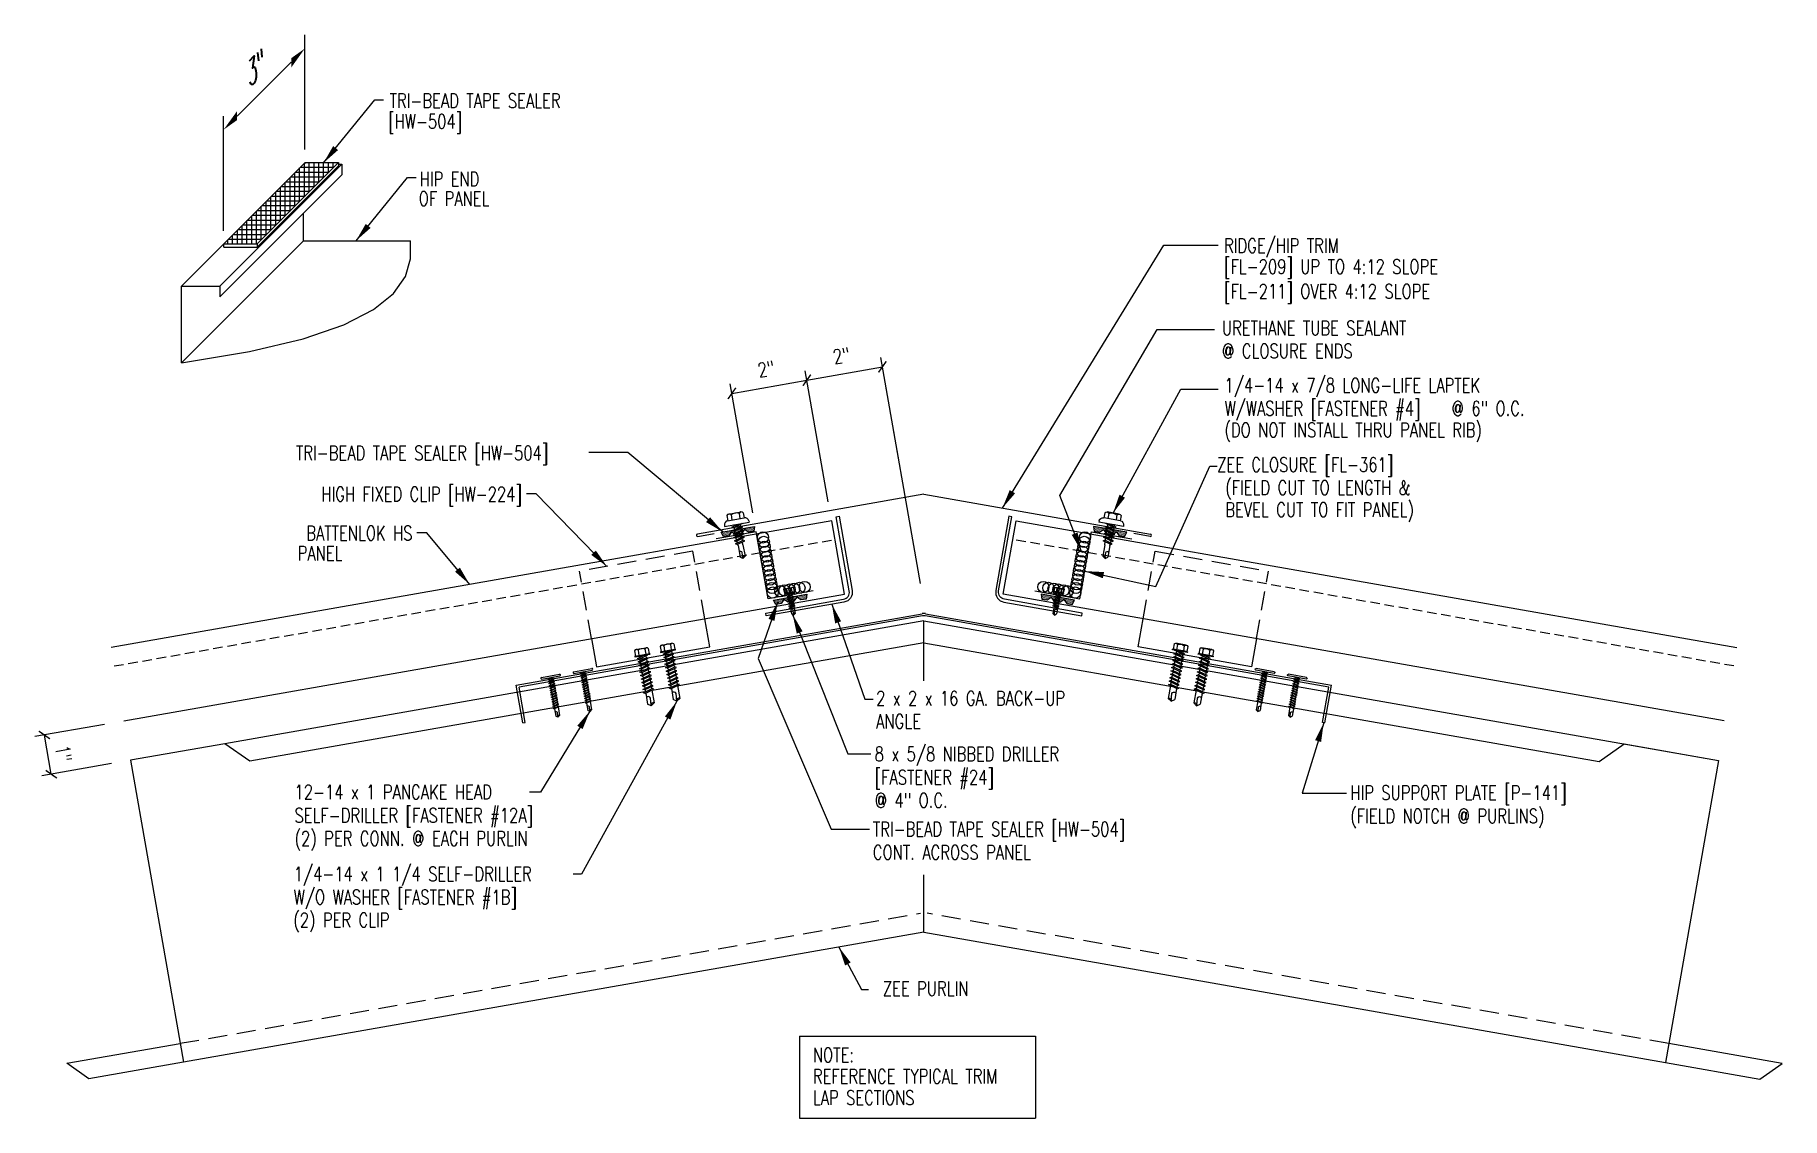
# Model space of a CAD drawing. Header units: inches. Extents: x 0 to 188, y 10 to 98.
# Drawn here: x -0.17 to 45.4, y 9.68 to 37.94 of the extents above; entities outside this region: 3.
import ezdxf
from ezdxf.enums import TextEntityAlignment as Align

# ---------------------------------------------------------------- set-up
doc = ezdxf.new("R2010")
doc.units = ezdxf.units.IN
doc.header["$MEASUREMENT"] = 0
doc.linetypes.add('HIDDEN', pattern=[0.375, 0.25, -0.125])
doc.linetypes.add('HIDDEN2', pattern=[0.1875, 0.125, -0.0625])
for name, color, linetype in [('ANNTEXT', 2, 'Continuous'), ('clip', 5, 'Continuous'), ('CLO', 3, 'Continuous'), ('DIM', 2, 'Continuous'), ('FASTENER', 9, 'Continuous'), ('PANEL', 11, 'Continuous'), ('PURLIN', 1, 'Continuous'), ('SEALANT', 8, 'Continuous'), ('STLA', 12, 'Continuous'), ('TAPE', 8, 'Continuous'), ('TEXT', 2, 'Continuous'), ('TEXT1', 7, 'Continuous'), ('TRIM', 6, 'Continuous')]:
    doc.layers.add(name, color=color, linetype=linetype)
doc.styles.add('DIMTEXT', font='romans.shx', dxfattribs={"width": 0.75})
doc.styles.add('ROMANS', font='ROMANS.SHX', dxfattribs={"width": 0.75, "height": 0.5})
doc.styles.add('TEXT', font='SIMPLEX', dxfattribs={"width": 0.75, "height": 6})
doc.styles.add('TEXT1', font='ROMANS.shx', dxfattribs={"width": 0.75, "height": 0.375})
doc.dimstyles.new('DETAIL', dxfattribs={"dimscale": 4, "dimtxt": 0.375, "dimasz": 0.0625, "dimexe": 0.0625, "dimexo": 0.125, "dimgap": 0.0625, "dimtad": 1, "dimdec": 4, "dimzin": 3, "dimdsep": 46, "dimlunit": 4, "dimtxsty": 'TEXT1', "dimblk": 'ARCHTICK', "dimcen": 0.0625, "dimclrd": 7, "dimclre": 7, "dimclrt": 2, "dimadec": 0, "dimazin": 0, "dimtfac": 0.59375, "dimtdec": 4, "dimtmove": 0, "dimatfit": 3, "dimfxl": 0, "dimfrac": 2, "dimtolj": 1, "dimtzin": 3, "dimarcsym": 0})
doc.dimstyles.new('DETAIL$7', dxfattribs={"dimscale": 4, "dimtxt": 6, "dimasz": 0.125, "dimexe": 0.0625, "dimexo": 0.125, "dimgap": 0.0625, "dimtad": 1, "dimdec": 5, "dimzin": 3, "dimdsep": 46, "dimlunit": 4, "dimtxsty": 'TEXT', "dimblk": 'ARCHTICK', "dimcen": 0.0625, "dimclrd": 7, "dimclre": 7, "dimclrt": 2, "dimadec": 0, "dimazin": 0, "dimtfac": 0.666667, "dimtdec": 5, "dimtmove": 0, "dimatfit": 3, "dimfxl": 0, "dimfrac": 2, "dimtolj": 1, "dimtzin": 3, "dimarcsym": 0})

msp = doc.modelspace()

# ---------------------------------------------------------------- texts
at = {"color": 2, "insert": (0.57739, 19.18774), "char_height": 0.375, "attachment_point": 5, "rotation": 279.992638, "style": 'TEXT1'}
msp.add_mtext('\\A1;1"', dxfattribs=at)
at = {"layer": 'ANNTEXT', "insert": (90.59127, 98.36307), "char_height": 0.72, "attachment_point": 4, "rotation": 10}
msp.add_mtext('\\A1;  ', dxfattribs=at)
at = {"layer": 'ANNTEXT', "char_height": 0.375, "attachment_point": 4, "rotation": 10, "style": 'DIMTEXT'}
for insert in [(187.9874, 70.71853), (188.45838, 70.77477)]:
    msp.add_mtext('\\A1;  ', dxfattribs=dict(at, insert=insert))
at = {"layer": 'TEXT', "style": 'TEXT1', "width": 0.75}
for s, p in [('TRI-BEAD TAPE SEALER', (9.08062, 36.04022)), ('[HW-504]', (9.04426, 35.49674)), ('HIP END ', (9.86595, 33.99223)), ('OF PANEL', (9.8403, 33.4862)), ('RIDGE/HIP TRIM', (30.84242, 32.25703)), ('[FL-209] UP TO 4:12 SLOPE', (30.84242, 31.71213)), ('[FL-211] OVER 4:12 SLOPE', (30.84242, 31.06391)), ('URETHANE TUBE SEALANT', (30.78777, 30.10596, 0)), ('@ CLOSURE ENDS', (30.78777, 29.50596, 0)), ('(DO NOT INSTALL THRU PANEL RIB)', (30.85265, 27.44783)), ('TRI-BEAD TAPE SEALER [HW-504]', (6.63844, 26.84863)), ('  ZEE CLOSURE [FL-361]', (30.27821, 26.54581)), ('(FIELD CUT TO LENGTH &', (30.87599, 25.94481)), ('BEVEL CUT TO FIT PANEL)', (30.87599, 25.3669)), ('2 x 2 x 16 GA. BACK-UP', (21.76971, 20.44828)), ('ANGLE', (21.76971, 19.84113)), ('HIP SUPPORT PLATE [P-141]', (34.13642, 17.98117)), ('(FIELD NOTCH @ PURLINS)', (34.13642, 17.37403)), ('TRI-BEAD TAPE SEALER [HW-504]', (21.68251, 17.03121)), ('CONT. ACROSS PANEL', (21.68251, 16.42406)), ('1/4-14 x 1 1/4 SELF-DRILLER', (6.58006, 15.8642)), ('W/O WASHER [FASTENER #1B]', (6.58006, 15.25706)), ('(2) PER CLIP', (6.57031, 14.65831))]:
    msp.add_text(s, height=0.375, dxfattribs=at).set_placement(p)
for s, p in [('HIGH FIXED CLIP [HW-224]', (12.53251, 25.77277)), ('BATTENLOK HS', (9.67904, 24.75489)), ('PANEL', (7.852, 24.2302)), ('ZEE PURLIN', (24.17567, 12.86922))]:
    msp.add_text(s, height=0.375, dxfattribs=at).set_placement(p, align=Align.RIGHT)
at = {"layer": 'TEXT1', "color": 2, "style": 'ROMANS', "oblique": 40, "width": 0.75}
msp.add_text('3"', height=0.5, rotation=45, dxfattribs=at).set_placement((5.42483, 36.56221))

# ---------------------------------------------------------------- blocks, each defined once
blk = doc.blocks.new('_ArchTick')
at = {"color": 0, "linetype": 'ByBlock', "const_width": 0.15}
blk.add_lwpolyline([(-0.5, -0.5), (0.5, 0.5)], dxfattribs=at)
blk = doc.blocks.new('*D12')
at = {"layer": 'DEFPOINTS', "color": 0}
for p in [(19.963, 28.934), (20.61, 25.268), (18.644, 24.983)]:
    blk.add_point(p, dxfattribs=at)
at = {"layer": 'DIM', "color": 7, "lineweight": -2}
for p, q in [((20.523, 25.761), (19.92, 29.18)), ((18.557, 25.475), (17.965, 28.835)), ((18.008, 28.589), (19.963, 28.934))]:
    blk.add_line(p, q, dxfattribs=at)
at = {"layer": 'DIM', "color": 7, "lineweight": -2, "xscale": 0.25, "yscale": 0.25, "zscale": 0.25}
for p, rotation in [((18.008, 28.589), 190), ((19.963, 28.934), 10)]:
    blk.add_blockref('_ArchTick', p, dxfattribs=dict(at, rotation=rotation))
at = {"layer": 'DIM', "color": 2, "insert": (18.902, 29.227), "char_height": 0.375, "attachment_point": 5, "rotation": 10, "style": 'TEXT1'}
blk.add_mtext('\\A1;2"', dxfattribs=at)
blk = doc.blocks.new('sd3')
at = {"layer": 'FASTENER'}
for p, q in [((-0.24, 0.082), (0.24, 0.082)), ((-0.24, 0.037), (0.24, 0.037)), ((-0.078, 0.008), (0.023, 0.037)), ((-0.058, -0.003), (-0.078, 0.008)), ((-0.058, -0.003), (0.08, 0.036)), ((-0.048, 0.037), (-0.048, 0.017)), ((0.05, 0.027), (0.05, -0.016)), ((-0.078, -0.052), (0.06, -0.013)), ((-0.058, -0.064), (-0.078, -0.052)), ((-0.078, -0.112), (0.06, -0.073)), ((-0.058, -0.124), (-0.078, -0.112)), ((-0.078, -0.172), (0.06, -0.133)), ((-0.058, -0.184), (-0.078, -0.172)), ((-0.078, -0.232), (0.06, -0.193)), ((-0.058, -0.244), (-0.078, -0.232)), ((-0.078, -0.292), (0.06, -0.253)), ((-0.058, -0.304), (-0.078, -0.292)), ((-0.078, -0.353), (0.06, -0.313)), ((-0.058, -0.364), (-0.078, -0.353)), ((-0.078, -0.413), (0.06, -0.373)), ((-0.058, -0.424), (-0.078, -0.413)), ((-0.078, -0.473), (0.06, -0.433)), ((-0.058, -0.064), (0.08, -0.024)), ((-0.058, -0.124), (0.08, -0.084)), ((-0.058, -0.184), (0.08, -0.144)), ((-0.058, -0.244), (0.08, -0.204)), ((-0.058, -0.304), (0.08, -0.264)), ((-0.058, -0.364), (0.08, -0.325)), ((-0.058, -0.424), (0.08, -0.385)), ((-0.058, -0.484), (0.08, -0.445)), ((-0.048, -0.001), (-0.048, -0.044)), ((-0.048, -0.061), (-0.048, -0.104)), ((-0.048, -0.121), (-0.048, -0.164)), ((-0.048, -0.181), (-0.048, -0.224)), ((-0.048, -0.241), (-0.048, -0.284)), ((-0.048, -0.301), (-0.048, -0.344)), ((-0.048, -0.361), (-0.048, -0.404)), ((-0.048, -0.421), (-0.048, -0.464)), ((0.05, -0.033), (0.05, -0.076)), ((0.05, -0.093), (0.05, -0.136)), ((0.05, -0.153), (0.05, -0.196)), ((0.05, -0.213), (0.05, -0.256)), ((0.05, -0.273), (0.05, -0.316)), ((0.05, -0.333), (0.05, -0.376)), ((0.05, -0.393), (0.05, -0.436)), ((0.05, -0.453), (0.05, -0.496)), ((0.08, -0.024), (0.06, -0.013)), ((0.08, -0.084), (0.06, -0.073)), ((0.08, -0.144), (0.06, -0.133)), ((0.08, -0.204), (0.06, -0.193)), ((0.08, -0.264), (0.06, -0.253)), ((0.08, -0.325), (0.06, -0.313)), ((0.08, -0.385), (0.06, -0.373)), ((0.08, -0.445), (0.06, -0.433)), ((-0.058, -0.484), (-0.078, -0.473)), ((-0.078, -0.533), (0.06, -0.493)), ((-0.058, -0.544), (-0.078, -0.533)), ((-0.078, -0.593), (0.06, -0.553)), ((-0.058, -0.604), (-0.078, -0.593)), ((-0.078, -0.653), (0.06, -0.614)), ((-0.058, -0.664), (-0.078, -0.653)), ((-0.078, -0.713), (0.06, -0.674)), ((-0.058, -0.724), (-0.078, -0.713)), ((-0.078, -0.773), (0.06, -0.734)), ((-0.058, -0.785), (-0.078, -0.773)), ((-0.058, -0.544), (0.08, -0.505)), ((-0.058, -0.604), (0.08, -0.565)), ((-0.058, -0.664), (0.08, -0.625)), ((-0.058, -0.724), (0.08, -0.685)), ((-0.058, -0.785), (0.08, -0.745)), ((-0.048, -0.481), (-0.048, -0.524)), ((-0.048, -0.541), (-0.048, -0.584)), ((-0.048, -0.601), (-0.048, -0.644)), ((-0.048, -0.662), (-0.048, -0.704)), ((-0.048, -0.722), (-0.048, -0.765)), ((-0.048, -0.782), (-0.048, -0.977)), ((0, -1.003), (0.009, -0.896)), ((0.05, -0.513), (0.05, -0.556)), ((0.05, -0.573), (0.05, -0.616)), ((0.05, -0.634), (0.05, -0.676)), ((0.05, -0.694), (0.05, -0.737)), ((0.05, -0.754), (0.05, -0.977)), ((0.08, -0.505), (0.06, -0.493)), ((0.08, -0.565), (0.06, -0.553)), ((0.08, -0.625), (0.06, -0.614)), ((0.08, -0.685), (0.06, -0.674)), ((0.08, -0.745), (0.06, -0.734)), ((0.001, -1.011), (-0.048, -0.977)), ((0.001, -1.011), (0.05, -0.977))]:
    blk.add_line(p, q, dxfattribs=at)
for centre, radius, start, end in [((-0.238, 0.06), 0.0227, 94.6639, 265.3361), ((0.238, 0.06), 0.0227, 274.6639, 85.3361), ((-0.025, -0.903), 0.0349, 11.1445, 130.906), ((0.032, -1.003), 0.032, 55.4585, 194.8454)]:
    blk.add_arc(centre, radius, start, end, dxfattribs=at)
blk = doc.blocks.new('*X8')
at = {"color": 0}
for p, q in [((-0.434, 0.135), (-0.434, 0.135)), ((-0.434, 0.123), (-0.434, 0.123)), ((-0.422, 0.141), (-0.422, 0.141)), ((-0.422, 0.129), (-0.422, 0.129)), ((-0.422, 0.117), (-0.422, 0.117)), ((-0.422, 0.105), (-0.422, 0.105)), ((-0.422, 0.094), (-0.422, 0.094)), ((-0.422, 0.082), (-0.422, 0.082)), ((-0.41, 0.135), (-0.41, 0.135)), ((-0.41, 0.123), (-0.41, 0.123)), ((-0.41, 0.111), (-0.41, 0.111)), ((-0.41, 0.1), (-0.41, 0.1)), ((-0.41, 0.088), (-0.41, 0.088)), ((-0.41, 0.076), (-0.41, 0.076)), ((-0.41, 0.064), (-0.41, 0.064)), ((-0.41, 0.053), (-0.41, 0.053)), ((-0.41, 0.041), (-0.41, 0.041)), ((-0.398, 0.141), (-0.398, 0.141)), ((-0.398, 0.129), (-0.398, 0.129)), ((-0.398, 0.117), (-0.398, 0.117)), ((-0.398, 0.105), (-0.398, 0.105)), ((-0.398, 0.094), (-0.398, 0.094)), ((-0.398, 0.082), (-0.398, 0.082)), ((-0.398, 0.07), (-0.398, 0.07)), ((-0.398, 0.059), (-0.398, 0.059)), ((-0.398, 0.047), (-0.398, 0.047)), ((-0.398, 0.035), (-0.398, 0.035)), ((-0.398, 0.023), (-0.398, 0.023)), ((-0.387, 0.135), (-0.387, 0.135)), ((-0.387, 0.123), (-0.387, 0.123)), ((-0.387, 0.111), (-0.387, 0.111)), ((-0.387, 0.1), (-0.387, 0.1)), ((-0.387, 0.088), (-0.387, 0.088)), ((-0.387, 0.076), (-0.387, 0.076)), ((-0.387, 0.064), (-0.387, 0.064)), ((-0.387, 0.053), (-0.387, 0.053)), ((-0.387, 0.041), (-0.387, 0.041)), ((-0.387, 0.029), (-0.387, 0.029)), ((-0.375, 0.141), (-0.375, 0.141)), ((-0.375, 0.129), (-0.375, 0.129)), ((-0.375, 0.117), (-0.375, 0.117)), ((-0.375, 0.105), (-0.375, 0.105)), ((-0.375, 0.094), (-0.375, 0.094)), ((-0.375, 0.082), (-0.375, 0.082)), ((-0.375, 0.07), (-0.375, 0.07)), ((-0.375, 0.059), (-0.375, 0.059)), ((-0.375, 0.047), (-0.375, 0.047)), ((-0.375, 0.035), (-0.375, 0.035)), ((-0.375, 0.023), (-0.375, 0.023)), ((-0.363, 0.135), (-0.363, 0.135)), ((-0.363, 0.123), (-0.363, 0.123)), ((-0.363, 0.111), (-0.363, 0.111)), ((-0.363, 0.1), (-0.363, 0.1)), ((-0.363, 0.088), (-0.363, 0.088)), ((-0.363, 0.076), (-0.363, 0.076)), ((-0.363, 0.064), (-0.363, 0.064)), ((-0.363, 0.053), (-0.363, 0.053)), ((-0.363, 0.041), (-0.363, 0.041)), ((-0.363, 0.029), (-0.363, 0.029)), ((-0.352, 0.141), (-0.352, 0.141)), ((-0.352, 0.129), (-0.352, 0.129)), ((-0.352, 0.117), (-0.352, 0.117)), ((-0.352, 0.105), (-0.352, 0.105)), ((-0.352, 0.094), (-0.352, 0.094)), ((-0.352, 0.082), (-0.352, 0.082)), ((-0.352, 0.07), (-0.352, 0.07)), ((-0.352, 0.059), (-0.352, 0.059)), ((-0.352, 0.047), (-0.352, 0.047)), ((-0.352, 0.035), (-0.352, 0.035)), ((-0.352, 0.023), (-0.352, 0.023)), ((-0.34, 0.135), (-0.34, 0.135)), ((-0.34, 0.123), (-0.34, 0.123)), ((-0.34, 0.111), (-0.34, 0.111)), ((-0.34, 0.1), (-0.34, 0.1)), ((-0.34, 0.088), (-0.34, 0.088)), ((-0.34, 0.076), (-0.34, 0.076)), ((-0.34, 0.064), (-0.34, 0.064)), ((-0.34, 0.053), (-0.34, 0.053)), ((-0.34, 0.041), (-0.34, 0.041)), ((-0.34, 0.029), (-0.34, 0.029)), ((-0.328, 0.141), (-0.328, 0.141)), ((-0.328, 0.129), (-0.328, 0.129)), ((-0.328, 0.117), (-0.328, 0.117)), ((-0.328, 0.105), (-0.328, 0.105)), ((-0.328, 0.094), (-0.328, 0.094)), ((-0.328, 0.082), (-0.328, 0.082)), ((-0.328, 0.07), (-0.328, 0.07)), ((-0.328, 0.059), (-0.328, 0.059)), ((-0.328, 0.047), (-0.328, 0.047)), ((-0.328, 0.035), (-0.328, 0.035)), ((-0.328, 0.023), (-0.328, 0.023)), ((-0.316, 0.135), (-0.316, 0.135)), ((-0.316, 0.123), (-0.316, 0.123)), ((-0.316, 0.111), (-0.316, 0.111)), ((-0.316, 0.1), (-0.316, 0.1)), ((-0.316, 0.088), (-0.316, 0.088)), ((-0.316, 0.076), (-0.316, 0.076)), ((-0.316, 0.064), (-0.316, 0.064)), ((-0.316, 0.053), (-0.316, 0.053)), ((-0.316, 0.041), (-0.316, 0.041)), ((-0.316, 0.029), (-0.316, 0.029)), ((-0.305, 0.141), (-0.305, 0.141)), ((-0.305, 0.129), (-0.305, 0.129)), ((-0.305, 0.117), (-0.305, 0.117)), ((-0.305, 0.105), (-0.305, 0.105)), ((-0.305, 0.094), (-0.305, 0.094)), ((-0.305, 0.082), (-0.305, 0.082)), ((-0.305, 0.07), (-0.305, 0.07)), ((-0.305, 0.059), (-0.305, 0.059)), ((-0.305, 0.047), (-0.305, 0.047)), ((-0.305, 0.035), (-0.305, 0.035)), ((-0.305, 0.023), (-0.305, 0.023)), ((-0.293, 0.135), (-0.293, 0.135)), ((-0.293, 0.123), (-0.293, 0.123)), ((-0.293, 0.111), (-0.293, 0.111)), ((-0.293, 0.1), (-0.293, 0.1)), ((-0.293, 0.088), (-0.293, 0.088)), ((-0.293, 0.076), (-0.293, 0.076)), ((-0.293, 0.064), (-0.293, 0.064)), ((-0.293, 0.053), (-0.293, 0.053)), ((-0.293, 0.041), (-0.293, 0.041)), ((-0.293, 0.029), (-0.293, 0.029)), ((-0.281, 0.141), (-0.281, 0.141)), ((-0.281, 0.129), (-0.281, 0.129)), ((-0.281, 0.117), (-0.281, 0.117)), ((-0.281, 0.105), (-0.281, 0.105)), ((-0.281, 0.094), (-0.281, 0.094)), ((-0.281, 0.082), (-0.281, 0.082)), ((-0.281, 0.07), (-0.281, 0.07)), ((-0.281, 0.059), (-0.281, 0.059)), ((-0.281, 0.047), (-0.281, 0.047)), ((-0.281, 0.035), (-0.281, 0.035)), ((-0.281, 0.023), (-0.281, 0.023)), ((-0.27, 0.135), (-0.27, 0.135)), ((-0.27, 0.123), (-0.27, 0.123)), ((-0.27, 0.111), (-0.27, 0.111)), ((-0.27, 0.1), (-0.27, 0.1)), ((-0.27, 0.088), (-0.27, 0.088)), ((-0.27, 0.076), (-0.27, 0.076)), ((-0.27, 0.064), (-0.27, 0.064)), ((-0.27, 0.053), (-0.27, 0.053)), ((-0.27, 0.041), (-0.27, 0.041)), ((-0.27, 0.029), (-0.27, 0.029)), ((-0.258, 0.141), (-0.258, 0.141)), ((-0.258, 0.129), (-0.258, 0.129)), ((-0.258, 0.117), (-0.258, 0.117)), ((-0.258, 0.105), (-0.258, 0.105)), ((-0.258, 0.094), (-0.258, 0.094)), ((-0.258, 0.082), (-0.258, 0.082)), ((-0.258, 0.07), (-0.258, 0.07)), ((-0.258, 0.059), (-0.258, 0.059)), ((-0.258, 0.047), (-0.258, 0.047)), ((-0.258, 0.035), (-0.258, 0.035)), ((-0.258, 0.023), (-0.258, 0.023)), ((-0.246, 0.135), (-0.246, 0.135)), ((-0.246, 0.123), (-0.246, 0.123)), ((-0.246, 0.111), (-0.246, 0.111)), ((-0.246, 0.1), (-0.246, 0.1)), ((-0.246, 0.088), (-0.246, 0.088)), ((-0.246, 0.076), (-0.246, 0.076)), ((-0.246, 0.064), (-0.246, 0.064)), ((-0.246, 0.053), (-0.246, 0.053)), ((-0.246, 0.041), (-0.246, 0.041)), ((-0.234, 0.141), (-0.234, 0.141)), ((-0.234, 0.129), (-0.234, 0.129)), ((-0.234, 0.117), (-0.234, 0.117)), ((-0.234, 0.105), (-0.234, 0.105)), ((-0.234, 0.094), (-0.234, 0.094)), ((-0.234, 0.082), (-0.234, 0.082)), ((-0.234, 0.07), (-0.234, 0.07)), ((-0.234, 0.059), (-0.234, 0.059)), ((-0.234, 0.047), (-0.234, 0.047)), ((-0.223, 0.135), (-0.223, 0.135)), ((-0.223, 0.123), (-0.223, 0.123)), ((-0.223, 0.111), (-0.223, 0.111)), ((-0.223, 0.1), (-0.223, 0.1)), ((-0.223, 0.088), (-0.223, 0.088)), ((-0.223, 0.076), (-0.223, 0.076)), ((-0.223, 0.064), (-0.223, 0.064)), ((-0.211, 0.141), (-0.211, 0.141)), ((-0.211, 0.129), (-0.211, 0.129)), ((-0.211, 0.117), (-0.211, 0.117)), ((-0.211, 0.105), (-0.211, 0.105)), ((-0.211, 0.094), (-0.211, 0.094)), ((-0.211, 0.082), (-0.211, 0.082)), ((-0.211, 0.07), (-0.211, 0.07)), ((-0.199, 0.135), (-0.199, 0.135)), ((-0.199, 0.123), (-0.199, 0.123)), ((-0.199, 0.111), (-0.199, 0.111)), ((-0.199, 0.1), (-0.199, 0.1)), ((-0.199, 0.088), (-0.199, 0.088)), ((-0.188, 0.141), (-0.188, 0.141)), ((-0.188, 0.129), (-0.188, 0.129)), ((-0.188, 0.117), (-0.188, 0.117)), ((-0.188, 0.105), (-0.188, 0.105)), ((-0.188, 0.094), (-0.188, 0.094)), ((-0.176, 0.135), (-0.176, 0.135)), ((-0.176, 0.123), (-0.176, 0.123)), ((-0.176, 0.111), (-0.176, 0.111)), ((-0.164, 0.141), (-0.164, 0.141)), ((-0.164, 0.129), (-0.164, 0.129)), ((-0.164, 0.117), (-0.164, 0.117)), ((-0.164, 0.105), (-0.164, 0.105)), ((-0.152, 0.135), (-0.152, 0.135)), ((-0.152, 0.123), (-0.152, 0.123)), ((-0.152, 0.111), (-0.152, 0.111)), ((-0.152, 0.1), (-0.152, 0.1)), ((-0.141, 0.141), (-0.141, 0.141)), ((-0.141, 0.129), (-0.141, 0.129)), ((-0.141, 0.117), (-0.141, 0.117)), ((-0.141, 0.105), (-0.141, 0.105)), ((-0.141, 0.094), (-0.141, 0.094)), ((-0.141, 0.082), (-0.141, 0.082)), ((-0.129, 0.135), (-0.129, 0.135)), ((-0.129, 0.123), (-0.129, 0.123)), ((-0.129, 0.111), (-0.129, 0.111)), ((-0.129, 0.1), (-0.129, 0.1)), ((-0.129, 0.088), (-0.129, 0.088)), ((-0.129, 0.076), (-0.129, 0.076)), ((-0.117, 0.141), (-0.117, 0.141)), ((-0.117, 0.129), (-0.117, 0.129)), ((-0.117, 0.117), (-0.117, 0.117)), ((-0.117, 0.105), (-0.117, 0.105)), ((-0.117, 0.094), (-0.117, 0.094)), ((-0.117, 0.082), (-0.117, 0.082)), ((-0.117, 0.07), (-0.117, 0.07)), ((-0.117, 0.059), (-0.117, 0.059)), ((-0.105, 0.135), (-0.105, 0.135)), ((-0.105, 0.123), (-0.105, 0.123)), ((-0.105, 0.111), (-0.105, 0.111)), ((-0.105, 0.1), (-0.105, 0.1)), ((-0.105, 0.088), (-0.105, 0.088)), ((-0.105, 0.076), (-0.105, 0.076)), ((-0.105, 0.064), (-0.105, 0.064)), ((-0.105, 0.053), (-0.105, 0.053)), ((-0.094, 0.141), (-0.094, 0.141)), ((-0.094, 0.129), (-0.094, 0.129)), ((-0.094, 0.117), (-0.094, 0.117)), ((-0.094, 0.105), (-0.094, 0.105)), ((-0.094, 0.094), (-0.094, 0.094)), ((-0.094, 0.082), (-0.094, 0.082)), ((-0.094, 0.07), (-0.094, 0.07)), ((-0.094, 0.059), (-0.094, 0.059)), ((-0.094, 0.047), (-0.094, 0.047)), ((-0.094, 0.035), (-0.094, 0.035)), ((-0.082, 0.135), (-0.082, 0.135)), ((-0.082, 0.123), (-0.082, 0.123)), ((-0.082, 0.111), (-0.082, 0.111)), ((-0.082, 0.1), (-0.082, 0.1)), ((-0.082, 0.088), (-0.082, 0.088)), ((-0.082, 0.076), (-0.082, 0.076)), ((-0.082, 0.064), (-0.082, 0.064)), ((-0.082, 0.053), (-0.082, 0.053)), ((-0.082, 0.041), (-0.082, 0.041)), ((-0.082, 0.029), (-0.082, 0.029)), ((-0.07, 0.141), (-0.07, 0.141)), ((-0.07, 0.129), (-0.07, 0.129)), ((-0.07, 0.117), (-0.07, 0.117)), ((-0.07, 0.105), (-0.07, 0.105)), ((-0.07, 0.094), (-0.07, 0.094)), ((-0.07, 0.082), (-0.07, 0.082)), ((-0.07, 0.07), (-0.07, 0.07)), ((-0.07, 0.059), (-0.07, 0.059)), ((-0.07, 0.047), (-0.07, 0.047)), ((-0.07, 0.035), (-0.07, 0.035)), ((-0.07, 0.023), (-0.07, 0.023)), ((-0.059, 0.135), (-0.059, 0.135)), ((-0.059, 0.123), (-0.059, 0.123)), ((-0.059, 0.111), (-0.059, 0.111)), ((-0.059, 0.1), (-0.059, 0.1)), ((-0.059, 0.088), (-0.059, 0.088)), ((-0.059, 0.076), (-0.059, 0.076)), ((-0.059, 0.064), (-0.059, 0.064)), ((-0.059, 0.053), (-0.059, 0.053)), ((-0.059, 0.041), (-0.059, 0.041)), ((-0.059, 0.029), (-0.059, 0.029)), ((-0.047, 0.141), (-0.047, 0.141)), ((-0.047, 0.129), (-0.047, 0.129)), ((-0.047, 0.117), (-0.047, 0.117)), ((-0.047, 0.105), (-0.047, 0.105)), ((-0.047, 0.094), (-0.047, 0.094)), ((-0.047, 0.082), (-0.047, 0.082)), ((-0.047, 0.07), (-0.047, 0.07)), ((-0.047, 0.059), (-0.047, 0.059)), ((-0.047, 0.047), (-0.047, 0.047)), ((-0.047, 0.035), (-0.047, 0.035)), ((-0.047, 0.023), (-0.047, 0.023)), ((-0.035, 0.135), (-0.035, 0.135)), ((-0.035, 0.123), (-0.035, 0.123)), ((-0.035, 0.111), (-0.035, 0.111)), ((-0.035, 0.1), (-0.035, 0.1)), ((-0.035, 0.088), (-0.035, 0.088)), ((-0.035, 0.076), (-0.035, 0.076)), ((-0.035, 0.064), (-0.035, 0.064)), ((-0.035, 0.053), (-0.035, 0.053)), ((-0.035, 0.041), (-0.035, 0.041)), ((-0.035, 0.029), (-0.035, 0.029)), ((-0.023, 0.141), (-0.023, 0.141)), ((-0.023, 0.129), (-0.023, 0.129)), ((-0.023, 0.117), (-0.023, 0.117)), ((-0.023, 0.105), (-0.023, 0.105)), ((-0.023, 0.094), (-0.023, 0.094)), ((-0.023, 0.082), (-0.023, 0.082)), ((-0.023, 0.07), (-0.023, 0.07)), ((-0.023, 0.059), (-0.023, 0.059)), ((-0.023, 0.047), (-0.023, 0.047)), ((-0.023, 0.035), (-0.023, 0.035)), ((-0.023, 0.023), (-0.023, 0.023)), ((-0.012, 0.135), (-0.012, 0.135)), ((-0.012, 0.123), (-0.012, 0.123)), ((-0.012, 0.111), (-0.012, 0.111)), ((-0.012, 0.1), (-0.012, 0.1)), ((-0.012, 0.088), (-0.012, 0.088)), ((-0.012, 0.076), (-0.012, 0.076)), ((-0.012, 0.064), (-0.012, 0.064)), ((-0.012, 0.053), (-0.012, 0.053)), ((-0.012, 0.041), (-0.012, 0.041)), ((-0.012, 0.029), (-0.012, 0.029)), ((0, 0.141), (0, 0.141)), ((0, 0.129), (0, 0.129)), ((0, 0.117), (0, 0.117)), ((0, 0.105), (0, 0.105)), ((0, 0.094), (0, 0.094)), ((0, 0.082), (0, 0.082)), ((0, 0.07), (0, 0.07)), ((0, 0.059), (0, 0.059)), ((0, 0.047), (0, 0.047)), ((0, 0.035), (0, 0.035)), ((0, 0.023), (0, 0.023)), ((0.012, 0.135), (0.012, 0.135)), ((0.012, 0.123), (0.012, 0.123)), ((0.012, 0.111), (0.012, 0.111)), ((0.012, 0.1), (0.012, 0.1)), ((0.012, 0.088), (0.012, 0.088)), ((0.012, 0.076), (0.012, 0.076)), ((0.012, 0.064), (0.012, 0.064)), ((0.012, 0.053), (0.012, 0.053)), ((0.012, 0.041), (0.012, 0.041)), ((0.012, 0.029), (0.012, 0.029)), ((0.023, 0.141), (0.023, 0.141)), ((0.023, 0.129), (0.023, 0.129)), ((0.023, 0.117), (0.023, 0.117)), ((0.023, 0.105), (0.023, 0.105)), ((0.023, 0.094), (0.023, 0.094)), ((0.023, 0.082), (0.023, 0.082)), ((0.023, 0.07), (0.023, 0.07)), ((0.023, 0.059), (0.023, 0.059)), ((0.023, 0.047), (0.023, 0.047)), ((0.023, 0.035), (0.023, 0.035)), ((0.023, 0.023), (0.023, 0.023)), ((0.035, 0.135), (0.035, 0.135)), ((0.035, 0.123), (0.035, 0.123)), ((0.035, 0.111), (0.035, 0.111)), ((0.035, 0.1), (0.035, 0.1)), ((0.035, 0.088), (0.035, 0.088)), ((0.035, 0.076), (0.035, 0.076)), ((0.035, 0.064), (0.035, 0.064)), ((0.035, 0.053), (0.035, 0.053)), ((0.035, 0.041), (0.035, 0.041)), ((0.035, 0.029), (0.035, 0.029)), ((0.047, 0.141), (0.047, 0.141)), ((0.047, 0.129), (0.047, 0.129)), ((0.047, 0.117), (0.047, 0.117)), ((0.047, 0.105), (0.047, 0.105)), ((0.047, 0.094), (0.047, 0.094)), ((0.047, 0.082), (0.047, 0.082)), ((0.047, 0.07), (0.047, 0.07)), ((0.047, 0.059), (0.047, 0.059)), ((0.047, 0.047), (0.047, 0.047)), ((0.047, 0.035), (0.047, 0.035)), ((0.047, 0.023), (0.047, 0.023)), ((0.059, 0.135), (0.059, 0.135)), ((0.059, 0.123), (0.059, 0.123)), ((0.059, 0.111), (0.059, 0.111)), ((0.059, 0.1), (0.059, 0.1)), ((0.059, 0.088), (0.059, 0.088)), ((0.059, 0.076), (0.059, 0.076)), ((0.059, 0.064), (0.059, 0.064)), ((0.059, 0.053), (0.059, 0.053)), ((0.059, 0.041), (0.059, 0.041)), ((0.059, 0.029), (0.059, 0.029)), ((0.07, 0.141), (0.07, 0.141)), ((0.07, 0.129), (0.07, 0.129)), ((0.07, 0.117), (0.07, 0.117)), ((0.07, 0.105), (0.07, 0.105)), ((0.07, 0.094), (0.07, 0.094)), ((0.07, 0.082), (0.07, 0.082)), ((0.07, 0.07), (0.07, 0.07)), ((0.07, 0.059), (0.07, 0.059)), ((0.07, 0.047), (0.07, 0.047)), ((0.07, 0.035), (0.07, 0.035)), ((0.07, 0.023), (0.07, 0.023)), ((0.082, 0.135), (0.082, 0.135)), ((0.082, 0.123), (0.082, 0.123)), ((0.082, 0.111), (0.082, 0.111)), ((0.082, 0.1), (0.082, 0.1)), ((0.082, 0.088), (0.082, 0.088)), ((0.082, 0.076), (0.082, 0.076)), ((0.082, 0.064), (0.082, 0.064)), ((0.082, 0.053), (0.082, 0.053)), ((0.082, 0.041), (0.082, 0.041)), ((0.082, 0.029), (0.082, 0.029)), ((0.094, 0.141), (0.094, 0.141)), ((0.094, 0.129), (0.094, 0.129)), ((0.094, 0.117), (0.094, 0.117)), ((0.094, 0.105), (0.094, 0.105)), ((0.094, 0.094), (0.094, 0.094)), ((0.094, 0.082), (0.094, 0.082)), ((0.094, 0.07), (0.094, 0.07)), ((0.094, 0.059), (0.094, 0.059)), ((0.094, 0.047), (0.094, 0.047)), ((0.094, 0.035), (0.094, 0.035)), ((0.105, 0.135), (0.105, 0.135)), ((0.105, 0.123), (0.105, 0.123)), ((0.105, 0.111), (0.105, 0.111)), ((0.105, 0.1), (0.105, 0.1)), ((0.105, 0.088), (0.105, 0.088)), ((0.105, 0.076), (0.105, 0.076)), ((0.105, 0.064), (0.105, 0.064)), ((0.105, 0.053), (0.105, 0.053)), ((0.117, 0.141), (0.117, 0.141)), ((0.117, 0.129), (0.117, 0.129)), ((0.117, 0.117), (0.117, 0.117)), ((0.117, 0.105), (0.117, 0.105)), ((0.117, 0.094), (0.117, 0.094)), ((0.117, 0.082), (0.117, 0.082)), ((0.117, 0.07), (0.117, 0.07)), ((0.117, 0.059), (0.117, 0.059)), ((0.129, 0.135), (0.129, 0.135)), ((0.129, 0.123), (0.129, 0.123)), ((0.129, 0.111), (0.129, 0.111)), ((0.129, 0.1), (0.129, 0.1)), ((0.129, 0.088), (0.129, 0.088)), ((0.129, 0.076), (0.129, 0.076)), ((0.141, 0.141), (0.141, 0.141)), ((0.141, 0.129), (0.141, 0.129)), ((0.141, 0.117), (0.141, 0.117)), ((0.141, 0.105), (0.141, 0.105)), ((0.141, 0.094), (0.141, 0.094)), ((0.141, 0.082), (0.141, 0.082)), ((0.152, 0.135), (0.152, 0.135)), ((0.152, 0.123), (0.152, 0.123)), ((0.152, 0.111), (0.152, 0.111)), ((0.152, 0.1), (0.152, 0.1)), ((0.164, 0.141), (0.164, 0.141)), ((0.164, 0.129), (0.164, 0.129)), ((0.164, 0.117), (0.164, 0.117)), ((0.164, 0.105), (0.164, 0.105)), ((0.176, 0.135), (0.176, 0.135)), ((0.176, 0.123), (0.176, 0.123)), ((0.176, 0.111), (0.176, 0.111)), ((0.188, 0.141), (0.188, 0.141)), ((0.188, 0.129), (0.188, 0.129)), ((0.188, 0.117), (0.188, 0.117)), ((0.188, 0.105), (0.188, 0.105)), ((0.188, 0.094), (0.188, 0.094)), ((0.199, 0.135), (0.199, 0.135)), ((0.199, 0.123), (0.199, 0.123)), ((0.199, 0.111), (0.199, 0.111)), ((0.199, 0.1), (0.199, 0.1)), ((0.199, 0.088), (0.199, 0.088)), ((0.211, 0.141), (0.211, 0.141)), ((0.211, 0.129), (0.211, 0.129)), ((0.211, 0.117), (0.211, 0.117)), ((0.211, 0.105), (0.211, 0.105)), ((0.211, 0.094), (0.211, 0.094)), ((0.211, 0.082), (0.211, 0.082)), ((0.211, 0.07), (0.211, 0.07)), ((0.223, 0.135), (0.223, 0.135)), ((0.223, 0.123), (0.223, 0.123)), ((0.223, 0.111), (0.223, 0.111)), ((0.223, 0.1), (0.223, 0.1)), ((0.223, 0.088), (0.223, 0.088)), ((0.223, 0.076), (0.223, 0.076)), ((0.223, 0.064), (0.223, 0.064)), ((0.234, 0.141), (0.234, 0.141)), ((0.234, 0.129), (0.234, 0.129)), ((0.234, 0.117), (0.234, 0.117)), ((0.234, 0.105), (0.234, 0.105)), ((0.234, 0.094), (0.234, 0.094)), ((0.234, 0.082), (0.234, 0.082)), ((0.234, 0.07), (0.234, 0.07)), ((0.234, 0.059), (0.234, 0.059)), ((0.234, 0.047), (0.234, 0.047)), ((0.246, 0.135), (0.246, 0.135)), ((0.246, 0.123), (0.246, 0.123)), ((0.246, 0.111), (0.246, 0.111)), ((0.246, 0.1), (0.246, 0.1)), ((0.246, 0.088), (0.246, 0.088)), ((0.246, 0.076), (0.246, 0.076)), ((0.246, 0.064), (0.246, 0.064)), ((0.246, 0.053), (0.246, 0.053)), ((0.246, 0.041), (0.246, 0.041)), ((0.258, 0.141), (0.258, 0.141)), ((0.258, 0.129), (0.258, 0.129)), ((0.258, 0.117), (0.258, 0.117)), ((0.258, 0.105), (0.258, 0.105)), ((0.258, 0.094), (0.258, 0.094)), ((0.258, 0.082), (0.258, 0.082)), ((0.258, 0.07), (0.258, 0.07)), ((0.258, 0.059), (0.258, 0.059)), ((0.258, 0.047), (0.258, 0.047)), ((0.258, 0.035), (0.258, 0.035)), ((0.258, 0.023), (0.258, 0.023)), ((0.27, 0.135), (0.27, 0.135)), ((0.27, 0.123), (0.27, 0.123)), ((0.27, 0.111), (0.27, 0.111)), ((0.27, 0.1), (0.27, 0.1)), ((0.27, 0.088), (0.27, 0.088)), ((0.27, 0.076), (0.27, 0.076)), ((0.27, 0.064), (0.27, 0.064)), ((0.27, 0.053), (0.27, 0.053)), ((0.27, 0.041), (0.27, 0.041)), ((0.27, 0.029), (0.27, 0.029)), ((0.281, 0.141), (0.281, 0.141)), ((0.281, 0.129), (0.281, 0.129)), ((0.281, 0.117), (0.281, 0.117)), ((0.281, 0.105), (0.281, 0.105)), ((0.281, 0.094), (0.281, 0.094)), ((0.281, 0.082), (0.281, 0.082)), ((0.281, 0.07), (0.281, 0.07)), ((0.281, 0.059), (0.281, 0.059)), ((0.281, 0.047), (0.281, 0.047)), ((0.281, 0.035), (0.281, 0.035)), ((0.281, 0.023), (0.281, 0.023)), ((0.293, 0.135), (0.293, 0.135)), ((0.293, 0.123), (0.293, 0.123)), ((0.293, 0.111), (0.293, 0.111)), ((0.293, 0.1), (0.293, 0.1)), ((0.293, 0.088), (0.293, 0.088)), ((0.293, 0.076), (0.293, 0.076)), ((0.293, 0.064), (0.293, 0.064)), ((0.293, 0.053), (0.293, 0.053)), ((0.293, 0.041), (0.293, 0.041)), ((0.293, 0.029), (0.293, 0.029)), ((0.305, 0.141), (0.305, 0.141)), ((0.305, 0.129), (0.305, 0.129)), ((0.305, 0.117), (0.305, 0.117)), ((0.305, 0.105), (0.305, 0.105)), ((0.305, 0.094), (0.305, 0.094)), ((0.305, 0.082), (0.305, 0.082)), ((0.305, 0.07), (0.305, 0.07)), ((0.305, 0.059), (0.305, 0.059)), ((0.305, 0.047), (0.305, 0.047)), ((0.305, 0.035), (0.305, 0.035)), ((0.305, 0.023), (0.305, 0.023)), ((0.316, 0.135), (0.316, 0.135)), ((0.316, 0.123), (0.316, 0.123)), ((0.316, 0.111), (0.316, 0.111)), ((0.316, 0.1), (0.316, 0.1)), ((0.316, 0.088), (0.316, 0.088)), ((0.316, 0.076), (0.316, 0.076)), ((0.316, 0.064), (0.316, 0.064)), ((0.316, 0.053), (0.316, 0.053)), ((0.316, 0.041), (0.316, 0.041)), ((0.316, 0.029), (0.316, 0.029)), ((0.328, 0.141), (0.328, 0.141)), ((0.328, 0.129), (0.328, 0.129)), ((0.328, 0.117), (0.328, 0.117)), ((0.328, 0.105), (0.328, 0.105)), ((0.328, 0.094), (0.328, 0.094)), ((0.328, 0.082), (0.328, 0.082)), ((0.328, 0.07), (0.328, 0.07)), ((0.328, 0.059), (0.328, 0.059)), ((0.328, 0.047), (0.328, 0.047)), ((0.328, 0.035), (0.328, 0.035)), ((0.328, 0.023), (0.328, 0.023)), ((0.34, 0.135), (0.34, 0.135)), ((0.34, 0.123), (0.34, 0.123)), ((0.34, 0.111), (0.34, 0.111)), ((0.34, 0.1), (0.34, 0.1)), ((0.34, 0.088), (0.34, 0.088)), ((0.34, 0.076), (0.34, 0.076)), ((0.34, 0.064), (0.34, 0.064)), ((0.34, 0.053), (0.34, 0.053)), ((0.34, 0.041), (0.34, 0.041)), ((0.34, 0.029), (0.34, 0.029)), ((0.352, 0.141), (0.352, 0.141)), ((0.352, 0.129), (0.352, 0.129)), ((0.352, 0.117), (0.352, 0.117)), ((0.352, 0.105), (0.352, 0.105)), ((0.352, 0.094), (0.352, 0.094)), ((0.352, 0.082), (0.352, 0.082)), ((0.352, 0.07), (0.352, 0.07)), ((0.352, 0.059), (0.352, 0.059)), ((0.352, 0.047), (0.352, 0.047)), ((0.352, 0.035), (0.352, 0.035)), ((0.352, 0.023), (0.352, 0.023)), ((0.363, 0.135), (0.363, 0.135)), ((0.363, 0.123), (0.363, 0.123)), ((0.363, 0.111), (0.363, 0.111)), ((0.363, 0.1), (0.363, 0.1)), ((0.363, 0.088), (0.363, 0.088)), ((0.363, 0.076), (0.363, 0.076)), ((0.363, 0.064), (0.363, 0.064)), ((0.363, 0.053), (0.363, 0.053)), ((0.363, 0.041), (0.363, 0.041)), ((0.363, 0.029), (0.363, 0.029)), ((0.375, 0.141), (0.375, 0.141)), ((0.375, 0.129), (0.375, 0.129)), ((0.375, 0.117), (0.375, 0.117)), ((0.375, 0.105), (0.375, 0.105)), ((0.375, 0.094), (0.375, 0.094)), ((0.375, 0.082), (0.375, 0.082)), ((0.375, 0.07), (0.375, 0.07)), ((0.375, 0.059), (0.375, 0.059)), ((0.375, 0.047), (0.375, 0.047)), ((0.375, 0.035), (0.375, 0.035)), ((0.375, 0.023), (0.375, 0.023)), ((0.387, 0.135), (0.387, 0.135)), ((0.387, 0.123), (0.387, 0.123)), ((0.387, 0.111), (0.387, 0.111)), ((0.387, 0.1), (0.387, 0.1)), ((0.387, 0.088), (0.387, 0.088)), ((0.387, 0.076), (0.387, 0.076)), ((0.387, 0.064), (0.387, 0.064)), ((0.387, 0.053), (0.387, 0.053)), ((0.387, 0.041), (0.387, 0.041)), ((0.387, 0.029), (0.387, 0.029)), ((0.398, 0.141), (0.398, 0.141)), ((0.398, 0.129), (0.398, 0.129)), ((0.398, 0.117), (0.398, 0.117)), ((0.398, 0.105), (0.398, 0.105)), ((0.398, 0.094), (0.398, 0.094)), ((0.398, 0.082), (0.398, 0.082)), ((0.398, 0.07), (0.398, 0.07)), ((0.398, 0.059), (0.398, 0.059)), ((0.398, 0.047), (0.398, 0.047)), ((0.398, 0.035), (0.398, 0.035)), ((0.398, 0.023), (0.398, 0.023)), ((0.41, 0.135), (0.41, 0.135)), ((0.41, 0.123), (0.41, 0.123)), ((0.41, 0.111), (0.41, 0.111)), ((0.41, 0.1), (0.41, 0.1)), ((0.41, 0.088), (0.41, 0.088)), ((0.41, 0.076), (0.41, 0.076)), ((0.41, 0.064), (0.41, 0.064)), ((0.41, 0.053), (0.41, 0.053)), ((0.41, 0.041), (0.41, 0.041)), ((0.422, 0.141), (0.422, 0.141)), ((0.422, 0.129), (0.422, 0.129)), ((0.422, 0.117), (0.422, 0.117)), ((0.422, 0.105), (0.422, 0.105)), ((0.422, 0.094), (0.422, 0.094)), ((0.422, 0.082), (0.422, 0.082)), ((0.434, 0.135), (0.434, 0.135)), ((0.434, 0.123), (0.434, 0.123))]:
    blk.add_line(p, q, dxfattribs=at)
blk = doc.blocks.new('MB_DBTAP')
at = {"layer": 'TAPE', "color": 9}
blk.add_lwpolyline([(-0.403, 0.018), (-0.442, 0.141), (0.442, 0.141), (0.403, 0.018), (0.26, 0.018), (0.17, 0.109), (0.079, 0.018), (0, 0.018), (-0.079, 0.018), (-0.17, 0.109), (-0.26, 0.018)], close=True, dxfattribs=at)
at = {"layer": 'TAPE', "color": 251}
blk.add_blockref('*X8', (0, 0), dxfattribs=at)
blk = doc.blocks.new('fz5')
at = {"layer": 'FASTENER'}
for p, q in [((-0.326, 0.071), (-0.326, 0.037)), ((-0.326, 0.037), (0.322, 0.037)), ((-0.226, 0.171), (0.214, 0.171)), ((-0.217, 0.305), (-0.217, 0.171)), ((-0.163, 0.337), (0.159, 0.337)), ((-0.141, -0.014), (0.037, 0.037)), ((-0.108, 0.305), (-0.108, 0.171)), ((-0.105, -0.034), (0.137, 0.035)), ((-0.088, 0.037), (-0.088, 0.001)), ((-0.088, 0.037), (0.085, 0.037)), ((0.085, 0.037), (0.134, 0.037)), ((0.085, 0.02), (0.085, -0.041)), ((0.105, 0.305), (0.105, 0.171)), ((0.137, 0.035), (0.134, 0.037)), ((0.214, 0.305), (0.214, 0.171)), ((0.322, 0.071), (0.322, 0.037)), ((-0.105, -0.034), (-0.141, -0.014)), ((-0.141, -0.105), (0.102, -0.036)), ((-0.105, -0.125), (-0.141, -0.105)), ((-0.141, -0.196), (0.102, -0.127)), ((-0.105, -0.216), (-0.141, -0.196)), ((-0.141, -0.287), (0.102, -0.217)), ((-0.105, -0.307), (-0.141, -0.287)), ((-0.141, -0.378), (0.102, -0.308)), ((-0.105, -0.398), (-0.141, -0.378)), ((-0.122, -0.463), (0.089, -0.403)), ((-0.105, -0.125), (0.137, -0.056)), ((-0.105, -0.216), (0.137, -0.147)), ((-0.105, -0.307), (0.137, -0.238)), ((-0.105, -0.398), (0.137, -0.328)), ((-0.088, -0.029), (-0.088, -0.09)), ((-0.088, -0.12), (-0.088, -0.181)), ((-0.084, -0.27), (-0.088, -0.211)), ((-0.086, -0.483), (0.124, -0.423)), ((-0.078, -0.36), (-0.082, -0.3)), ((-0.071, -0.449), (-0.075, -0.389)), ((0.063, -0.515), (0.068, -0.439)), ((0.071, -0.408), (0.075, -0.346)), ((0.077, -0.315), (0.082, -0.253)), ((0.084, -0.223), (0.085, -0.211)), ((0.085, -0.071), (0.085, -0.131)), ((0.085, -0.162), (0.085, -0.211)), ((0.124, -0.423), (0.089, -0.403)), ((0.137, -0.056), (0.102, -0.036)), ((0.137, -0.147), (0.102, -0.127)), ((0.137, -0.238), (0.102, -0.217)), ((0.137, -0.328), (0.102, -0.308)), ((-0.086, -0.483), (-0.122, -0.463)), ((-0.066, -0.516), (-0.069, -0.478)), ((-0.066, -0.516), (-0.066, -0.82)), ((-0.002, -0.866), (-0.066, -0.82)), ((-0.003, -0.854), (0.009, -0.714)), ((-0.002, -0.866), (0.063, -0.82)), ((0.063, -0.516), (0.063, -0.82))]:
    blk.add_line(p, q, dxfattribs=at)
for centre, radius, start, end in [((-0.226, 0.071), 0.1, 90, 180), ((-0.163, 0.274), 0.0628, 29.8754, 150.1246), ((-0.002, 0.141), 0.196, 56.9974, 123.0026), ((0.159, 0.274), 0.0628, 29.8754, 150.1246), ((0.222, 0.071), 0.1, 0, 90), ((-0.036, -0.723), 0.0461, 11.1445, 130.906), ((0.039, -0.855), 0.0422, 55.4585, 194.8454), ((0.073, -0.516), 0.01, 175.9484, 180)]:
    blk.add_arc(centre, radius, start, end, dxfattribs=at)
blk = doc.blocks.new('FD-F12a')
at = {"layer": 'TEXT', "style": 'TEXT1', "width": 0.75}
for s, p in [('12-14 x 1 PANCAKE HEAD', (0.005, -0.041)), ('SELF-DRILLER [FASTENER #12A]', (0.005, -0.193))]:
    blk.add_text(s, height=0.09375, dxfattribs=at).set_placement(p)
blk.add_attdef('(QUANTITY)', (0.005, -0.344), '', height=0.0938, dxfattribs=at)
at = {"layer": 'TEXT', "style": 'TEXT1', "flags": 1}
for tag, p in [('Color', (0.055, -0.519)), ('Calc', (0.055, -0.519)), ('Opt1', (0.055, -0.519)), ('Opt2', (0.055, -0.519)), ('Opt3', (0.055, -0.519)), ('Description', (0.055, -0.519)), ('Multiple', (0.055, -0.519)), ('Part', (0.055, -0.519)), ('Spare1', (0.055, -0.707)), ('Spare2', (0.055, -0.707)), ('Spare3', (0.055, -0.707)), ('Spare4', (0.055, -0.707)), ('Spare5', (0.055, -0.707)), ('Spare6', (0.055, -0.707)), ('Spare7', (0.055, -0.707)), ('Spare8', (0.055, -0.707)), ('Spare9', (0.055, -0.707)), ('Spare10', (0.055, -0.707))]:
    blk.add_attdef(tag, p, '', height=0.0938, dxfattribs=at)
blk = doc.blocks.new('FD-F4')
at = {"layer": 'TEXT', "style": 'TEXT1', "width": 0.75}
for s, p in [('1/4-14 x 7/8 LONG-LIFE LAPTEK', (0.005, -0.041)), ('W/WASHER [FASTENER #4]', (0.005, -0.193))]:
    blk.add_text(s, height=0.09375, dxfattribs=at).set_placement(p)
blk.add_attdef('(QUANTITY)', (1.485, -0.193), '', height=0.0938, dxfattribs=at)
at = {"layer": 'TEXT', "style": 'TEXT1', "flags": 1}
for tag, p in [('Color', (0.062, -0.435)), ('Calc', (0.062, -0.435)), ('Opt1', (0.062, -0.435)), ('Opt2', (0.062, -0.435)), ('Opt3', (0.062, -0.435)), ('Description', (0.062, -0.435)), ('Multiple', (0.062, -0.435)), ('Part', (0.062, -0.435)), ('Spare1', (0.062, -0.622)), ('Spare2', (0.062, -0.622)), ('Spare3', (0.062, -0.622)), ('Spare4', (0.062, -0.622)), ('Spare5', (0.062, -0.622)), ('Spare6', (0.062, -0.622)), ('Spare7', (0.062, -0.622)), ('Spare8', (0.062, -0.622)), ('Spare9', (0.062, -0.622)), ('Spare10', (0.062, -0.622))]:
    blk.add_attdef(tag, p, '', height=0.0938, dxfattribs=at)
blk = doc.blocks.new('sd21')
at = {"layer": 'FASTENER'}
for p, q in [((-0.193, 0.055), (0.193, 0.055)), ((-0.193, 0.037), (0.193, 0.037)), ((-0.181, 0.194), (-0.181, 0.055)), ((-0.181, 0.055), (0.181, 0.055)), ((-0.139, -0.016), (0.046, 0.037)), ((-0.135, 0.22), (0.135, 0.22)), ((-0.104, -0.036), (0.139, 0.033)), ((-0.089, 0.194), (-0.089, 0.055)), ((-0.086, 0.037), (0.086, 0.037)), ((-0.086, 0.037), (-0.086, -0.001)), ((0.086, 0.037), (0.133, 0.037)), ((0.086, 0.018), (0.086, -0.042)), ((0.089, 0.194), (0.089, 0.055)), ((0.139, 0.033), (0.133, 0.037)), ((0.181, 0.194), (0.181, 0.055)), ((-0.104, -0.036), (-0.139, -0.016)), ((-0.139, -0.107), (0.104, -0.038)), ((-0.104, -0.127), (-0.139, -0.107)), ((-0.139, -0.198), (0.104, -0.128)), ((-0.104, -0.218), (-0.139, -0.198)), ((-0.139, -0.289), (0.104, -0.219)), ((-0.104, -0.309), (-0.139, -0.289)), ((-0.139, -0.38), (0.104, -0.31)), ((-0.104, -0.4), (-0.139, -0.38)), ((-0.139, -0.47), (0.104, -0.401)), ((-0.104, -0.127), (0.139, -0.058)), ((-0.104, -0.218), (0.139, -0.149)), ((-0.104, -0.309), (0.139, -0.239)), ((-0.104, -0.4), (0.139, -0.33)), ((-0.104, -0.491), (0.139, -0.421)), ((-0.086, -0.031), (-0.086, -0.092)), ((-0.086, -0.122), (-0.086, -0.183)), ((-0.086, -0.213), (-0.086, -0.274)), ((-0.086, -0.304), (-0.086, -0.364)), ((-0.086, -0.395), (-0.086, -0.455)), ((0.086, -0.073), (0.086, -0.133)), ((0.086, -0.164), (0.086, -0.224)), ((0.086, -0.255), (0.086, -0.315)), ((0.086, -0.345), (0.086, -0.406)), ((0.086, -0.436), (0.086, -0.497)), ((0.139, -0.058), (0.104, -0.038)), ((0.139, -0.149), (0.104, -0.128)), ((0.139, -0.239), (0.104, -0.219)), ((0.139, -0.33), (0.104, -0.31)), ((0.139, -0.421), (0.104, -0.401)), ((-0.104, -0.491), (-0.139, -0.47)), ((-0.139, -0.561), (0.104, -0.492)), ((-0.104, -0.581), (-0.139, -0.561)), ((-0.139, -0.652), (0.104, -0.583)), ((-0.104, -0.672), (-0.139, -0.652)), ((-0.139, -0.743), (0.104, -0.674)), ((-0.104, -0.763), (-0.139, -0.743)), ((-0.139, -0.834), (0.104, -0.765)), ((-0.104, -0.854), (-0.139, -0.834)), ((-0.139, -0.925), (0.104, -0.856)), ((-0.104, -0.581), (0.139, -0.512)), ((-0.104, -0.672), (0.139, -0.603)), ((-0.104, -0.763), (0.139, -0.694)), ((-0.104, -0.854), (0.139, -0.785)), ((-0.104, -0.945), (0.139, -0.876)), ((-0.086, -0.486), (-0.086, -0.546)), ((-0.086, -0.577), (-0.086, -0.637)), ((-0.086, -0.667), (-0.086, -0.728)), ((-0.086, -0.758), (-0.086, -0.819)), ((-0.086, -0.849), (-0.086, -0.91)), ((0.086, -0.527), (0.086, -0.588)), ((0.086, -0.618), (0.086, -0.679)), ((0.086, -0.709), (0.086, -0.77)), ((0.086, -0.8), (0.086, -0.861)), ((0.086, -0.891), (0.086, -1.232)), ((0.139, -0.512), (0.104, -0.492)), ((0.139, -0.603), (0.104, -0.583)), ((0.139, -0.694), (0.104, -0.674)), ((0.139, -0.785), (0.104, -0.765)), ((0.139, -0.876), (0.104, -0.856)), ((-0.104, -0.945), (-0.139, -0.925)), ((-0.086, -0.94), (-0.086, -1.232)), ((0, -1.293), (-0.086, -1.232)), ((-0.002, -1.277), (0.014, -1.091)), ((0, -1.293), (0.086, -1.232))]:
    blk.add_line(p, q, dxfattribs=at)
for centre, radius, start, end in [((-0.193, 0.046), 0.00894, 90, 270), ((-0.135, 0.168), 0.0527, 29.8754, 150.1246), ((0, 0.056), 0.164, 56.9974, 123.0026), ((0.135, 0.168), 0.0527, 29.8754, 150.1246), ((0.193, 0.046), 0.00894, 270, 90), ((-0.046, -1.102), 0.0615, 11.1445, 130.906), ((0.054, -1.278), 0.0563, 55.4585, 194.8454)]:
    blk.add_arc(centre, radius, start, end, dxfattribs=at)
blk = doc.blocks.new('sd2')
at = {"layer": 'FASTENER'}
for p, q in [((-0.129, 0.049), (0.129, 0.049)), ((-0.129, 0.037), (0.129, 0.037)), ((-0.121, 0.142), (-0.121, 0.049)), ((-0.121, 0.049), (0.121, 0.049)), ((-0.09, 0.159), (0.09, 0.159)), ((-0.081, 0.002), (0.031, 0.037)), ((-0.057, -0.012), (-0.081, 0.002)), ((-0.06, 0.142), (-0.06, 0.049)), ((-0.057, -0.012), (0.081, 0.034)), ((-0.046, 0.037), (0.046, 0.037)), ((-0.046, 0.037), (-0.046, 0.012)), ((0.046, 0.037), (0.077, 0.037)), ((0.046, 0.024), (0.046, -0.016)), ((0.06, 0.142), (0.06, 0.049)), ((0.081, 0.034), (0.077, 0.037)), ((0.121, 0.142), (0.121, 0.049)), ((-0.081, -0.059), (0.057, -0.013)), ((-0.057, -0.072), (-0.081, -0.059)), ((-0.081, -0.12), (0.057, -0.073)), ((-0.057, -0.133), (-0.081, -0.12)), ((-0.081, -0.18), (0.057, -0.134)), ((-0.057, -0.194), (-0.081, -0.18)), ((-0.081, -0.241), (0.057, -0.195)), ((-0.057, -0.254), (-0.081, -0.241)), ((-0.081, -0.301), (0.057, -0.255)), ((-0.057, -0.315), (-0.081, -0.301)), ((-0.081, -0.362), (0.057, -0.316)), ((-0.057, -0.375), (-0.081, -0.362)), ((-0.057, -0.072), (0.081, -0.026)), ((-0.057, -0.133), (0.081, -0.087)), ((-0.057, -0.194), (0.081, -0.147)), ((-0.057, -0.254), (0.081, -0.208)), ((-0.057, -0.315), (0.081, -0.269)), ((-0.057, -0.375), (0.081, -0.329)), ((-0.046, -0.008), (-0.046, -0.049)), ((-0.046, -0.069), (-0.046, -0.109)), ((-0.046, -0.13), (-0.046, -0.17)), ((-0.046, -0.19), (-0.046, -0.231)), ((-0.046, -0.251), (-0.046, -0.291)), ((-0.046, -0.311), (-0.046, -0.352)), ((-0.046, -0.372), (-0.046, -0.518)), ((0.001, -0.527), (0.01, -0.424)), ((0.046, -0.036), (0.046, -0.077)), ((0.046, -0.097), (0.046, -0.137)), ((0.046, -0.157), (0.046, -0.198)), ((0.046, -0.218), (0.046, -0.258)), ((0.046, -0.279), (0.046, -0.319)), ((0.046, -0.339), (0.046, -0.518)), ((0.081, -0.026), (0.057, -0.013)), ((0.081, -0.087), (0.057, -0.073)), ((0.081, -0.147), (0.057, -0.134)), ((0.081, -0.208), (0.057, -0.195)), ((0.081, -0.269), (0.057, -0.255)), ((0.081, -0.329), (0.057, -0.316)), ((0, -0.559), (-0.046, -0.518)), ((0, -0.559), (0.046, -0.518))]:
    blk.add_line(p, q, dxfattribs=at)
for centre, radius, start, end in [((-0.129, 0.043), 0.00596, 90, 270), ((-0.09, 0.124), 0.0351, 29.8754, 150.1246), ((0, 0.05), 0.109, 56.9974, 123.0026), ((0.09, 0.124), 0.0351, 29.8754, 150.1246), ((0.129, 0.043), 0.00596, 270, 90), ((-0.023, -0.423), 0.0323, 358.9683, 135.8668), ((0.028, -0.543), 0.0314, 54.099, 208.7466)]:
    blk.add_arc(centre, radius, start, end, dxfattribs=at)
blk = doc.blocks.new('FD-F24')
at = {"layer": 'TEXT', "style": 'TEXT1', "width": 0.75}
for s, p in [('8 x 5/8 NIBBED DRILLER', (0.005, -0.041)), ('[FASTENER #24]', (0.005, -0.193))]:
    blk.add_text(s, height=0.09375, dxfattribs=at).set_placement(p)
blk.add_attdef('(QUANTITY)', (0.005, -0.344), '', height=0.0938, dxfattribs=at)
blk = doc.blocks.new('A$C04AA0F9A')
at = {"layer": 'STLA'}
for p, q in [((-6.138, 4.006), (4.449, 5.873)), ((4.459, 5.814), (-6.066, 3.958)), ((15.049, 3.958), (4.524, 5.814)), ((4.534, 5.873), (15.121, 4.006)), ((-5.964, 3.022), (-6.138, 4.006)), ((-5.903, 3.032), (-6.066, 3.958)), ((14.886, 3.032), (15.049, 3.958)), ((14.947, 3.022), (15.121, 4.006)), ((-5.964, 3.022), (-5.903, 3.032)), ((14.947, 3.022), (14.886, 3.032))]:
    blk.add_line(p, q, dxfattribs=at)
for radius in [0.247, 0.187]:
    blk.add_arc((4.491, 5.63), radius, 80, 100, dxfattribs=at)
blk = doc.blocks.new('A$C30686E82')
for p, q in [((-2.715, 0.761), (3.437, 0.761)), ((-2.715, 0.761), (-2.715, -1.379)), ((3.437, 0.761), (3.437, -1.379)), ((-2.715, -1.379), (3.437, -1.379))]:
    blk.add_line(p, q)
at = {"layer": 'TEXT', "style": 'TEXT1', "width": 0.75}
for s, p in [('NOTE:', (-2.368, 0.081)), ('REFERENCE TYPICAL TRIM', (-2.368, -0.477)), ('LAP SECTIONS', (-2.368, -1.035))]:
    blk.add_text(s, height=0.375, dxfattribs=at).set_placement(p)
blk = doc.blocks.new('A$C415C3986')
at = {"layer": 'DEFPOINTS', "color": 0, "linetype": 'ByBlock'}
blk.add_point((1.015, 0.946), dxfattribs=at)
at = {"layer": 'DIM', "color": 7, "linetype": 'ByBlock'}
for p, q in [((1.015, -1.693), (1.015, 1.3)), ((-0.753, -0.822), (0.661, 0.593)), ((-1.106, -3.814), (-1.106, -0.822))]:
    blk.add_line(p, q, dxfattribs=at)
for points in [[(0.661, 0.694), (0.661, 0.451), (1.015, 0.946)], [(-0.753, -0.686), (-0.753, -0.923), (-1.106, -1.175)]]:
    blk.add_solid(points, dxfattribs=at)
blk = doc.blocks.new('*D19')
at = {"color": 7, "lineweight": -2}
for p, q in [((20.436, 26.253), (19.919, 29.18)), ((19.963, 28.934), (21.933, 29.282)), ((22.406, 26.601), (21.889, 29.528))]:
    blk.add_line(p, q, dxfattribs=at)
at = {"layer": 'DEFPOINTS', "color": 0}
for p in [(21.933, 29.282), (22.493, 26.108), (20.523, 25.761)]:
    blk.add_point(p, dxfattribs=at)
at = {"color": 7, "lineweight": -2, "xscale": 0.25, "yscale": 0.25, "zscale": 0.25}
for p, rotation in [((21.933, 29.282), 10.01201051595143), ((19.963, 28.934), 190.0120105159514)]:
    blk.add_blockref('_ArchTick', p, dxfattribs=dict(at, rotation=rotation))
at = {"color": 2, "insert": (20.865, 29.574), "char_height": 0.375, "attachment_point": 5, "rotation": 10.012, "style": 'TEXT1'}
blk.add_mtext('\\A1;2"', dxfattribs=at)

# ---------------------------------------------------------------- dimensions: what is measured, and where the dimension line sits
dim = msp.add_aligned_dim(p1=(20.523063, 25.760552), p2=(22.492847, 26.108304), distance=3.222432, dimstyle='DETAIL')
dim.commit()
dim.dimension.update_dxf_attribs({"geometry": '*D19', "text_midpoint": (20.86545, 29.573795)})
at = {"layer": 'DIM'}
dim = msp.add_linear_dim(base=(19.96349, 28.93403), p1=(18.64388, 24.98304), p2=(20.60989, 25.26815), angle=10, text='2"', dimstyle='DETAIL', dxfattribs=at)
dim.commit()
dim.dimension.update_dxf_attribs({"geometry": '*D12', "text_midpoint": (18.98452, 28.76141), "dimtype": 160})

# ---------------------------------------------------------------- hatches: boundary and pattern name
at = {"layer": 'SEALANT'}
h = msp.add_hatch(dxfattribs=at)
h.set_pattern_fill('NET', color=256, style=0)
h.set_pattern_definition([(0, (0.11084, -1.13697), (0, 0.125), []), (90, (0.11084, -1.13697), (-0.125, 8e-18), [])])
h.paths.add_polyline_path([(4.7562, 32.49232), (5.6312, 32.49232), (7.75252, 34.61364), (6.87752, 34.61364)])

# ---------------------------------------------------------------- linework, layer by layer
for p, q in [((29.09476, 30.25884), (30.59027, 30.25884)), ((30.47567, 26.68687), (30.6643, 26.68687)), ((20.59715, 17.2161), (21.59453, 17.2161))]:
    msp.add_line(p, q)
at = {"color": 7}
for p, q in [((1.64796, 19.95222), (-0.16758, 19.63233)), ((0.25904, 18.65177), (0.07863, 19.67571)), ((1.82838, 18.92828), (0.01283, 18.60839))]:
    msp.add_line(p, q, dxfattribs=at)
at = {"layer": 'clip', "linetype": 'HIDDEN', "ltscale": 2}
for p, q in [((16.9913, 24.4687), (14.03687, 23.94775)), ((17.30127, 22.71076), (16.9913, 24.4687)), ((28.73416, 22.71076), (29.04413, 24.4687)), ((29.04413, 24.4687), (31.99855, 23.94775)), ((14.34678, 22.1902), (14.03687, 23.94775)), ((31.68865, 22.1902), (31.99855, 23.94775))]:
    msp.add_line(p, q, dxfattribs=at)
at = {"layer": 'clip'}
for p, q in [((17.43091, 21.97482), (17.30115, 22.71074)), ((28.60452, 21.97482), (28.73428, 22.71074)), ((14.34666, 22.19018), (14.47649, 21.45388)), ((31.68877, 22.19018), (31.55894, 21.45388))]:
    msp.add_line(p, q, dxfattribs=at)
for points in [[(14.47649, 21.45388), (17.43091, 21.97482)], [(31.55894, 21.45388), (28.60452, 21.97482)]]:
    msp.add_lwpolyline(points, dxfattribs=at)
at = {"layer": 'CLO'}
for points in [[(20.12634, 23.4343), (18.95688, 23.2281), (18.64544, 24.97865), (17.59909, 24.79415)], [(25.90909, 23.4343), (27.07855, 23.2281), (27.38998, 24.97865), (28.43634, 24.79415)]]:
    msp.add_lwpolyline(points, dxfattribs=at)
at = {"layer": 'DIM', "color": 7}
for p, q in [((20.52306, 25.76055), (19.91885, 29.18001)), ((22.93089, 23.62708), (21.89002, 29.52291))]:
    msp.add_line(p, q, dxfattribs=at)
at = {"layer": 'PANEL'}
for p, q in [((3.65051, 31.39014), (6.83249, 34.57212)), ((4.65051, 31.39014), (7.83249, 34.57212)), ((4.65051, 31.10931), (7.83249, 34.29129)), ((6.83249, 34.57212), (6.836, 34.57212)), ((7.75252, 34.57212), (7.83249, 34.57212)), ((7.83249, 34.57212), (7.83249, 34.29129)), ((6.83249, 32.57212), (6.83249, 33.29129)), ((6.83249, 32.57212), (6.83249, 33.29129)), ((3.65051, 29.39014), (6.83249, 32.57212)), ((6.83249, 32.57212), (9.62398, 32.57212)), ((3.65051, 29.39014), (3.65051, 31.39014)), ((3.65051, 31.39014), (4.65051, 31.39014)), ((4.65051, 31.39014), (4.65051, 31.10931))]:
    msp.add_line(p, q, dxfattribs=at)
at = {"layer": 'PANEL', "color": 251, "linetype": 'HIDDEN2', "ltscale": 2}
for p, q in [((1.8964, 21.47628), (20.69711, 24.77795)), ((44.13903, 21.47628), (25.33832, 24.77795))]:
    msp.add_line(p, q, dxfattribs=at)
at = {"layer": 'PANEL'}
for points in [[(3.65051, 29.39014), (5.42413, 29.68119), (6.82456, 30.0126), (7.8917, 30.37934), (8.66543, 30.77638), (9.18564, 31.19867), (9.49221, 31.64119), (9.62503, 32.0989), (9.62399, 32.56677)], [(2.1467, 20.04222), (20.94832, 23.35323), (20.61145, 25.26375), (1.81942, 21.96196)], [(43.88873, 20.04222), (25.0871, 23.35323), (25.42398, 25.26375), (44.21601, 21.96196)]]:
    msp.add_lwpolyline(points, dxfattribs=at)
at = {"layer": 'PURLIN'}
for p, q in [((23.01771, 22.65412), (4.78314, 19.44731)), ((23.01771, 22.65412), (43.7377, 19.01097)), ((23.01771, 21.08857), (23.01771, 22.65412)), ((23.01771, 22.0828), (5.43248, 18.9919)), ((23.01771, 22.0828), (40.62602, 18.98785)), ((23.01771, 14.53214), (23.01771, 16.02873)), ((23.01771, 14.53214), (3.70406, 11.13554)), ((23.01771, 14.53214), (42.35472, 11.1331)), ((0.66279, 11.10928), (3.61743, 11.62896)), ((45.3957, 11.10522), (42.44105, 11.6249))]:
    msp.add_line(p, q, dxfattribs=at)
at = {"layer": 'PURLIN', "linetype": 'HIDDEN', "ltscale": 2}
for p, q in [((3.61715, 11.63058), (22.93109, 15.02557)), ((42.44134, 11.62652), (23.10434, 15.02557))]:
    msp.add_line(p, q, dxfattribs=at)
at = {"layer": 'PURLIN'}
for points in [[(5.43443, 18.99054), (4.78314, 19.44731), (2.32079, 19.01504), (3.70406, 11.13554), (1.24171, 10.70327), (0.66279, 11.10928)], [(40.62406, 18.98648), (41.27535, 19.44324), (43.7377, 19.01097), (42.35443, 11.13147), (44.81678, 10.6992), (45.3957, 11.10522)]]:
    msp.add_lwpolyline(points, dxfattribs=at)
at = {"layer": 'SEALANT'}
for centre in [(18.81889, 24.83035), (18.83935, 24.71436), (18.86191, 24.58642), (18.88406, 24.46075), (27.15136, 24.46075), (27.17352, 24.58642), (27.19608, 24.71436), (27.21653, 24.83035), (18.90737, 24.32858), (18.92726, 24.21577), (18.94974, 24.08828), (27.08569, 24.08828), (27.10817, 24.21577), (27.12806, 24.32858), (18.97131, 23.96594), (18.99238, 23.84647), (19.01275, 23.73094), (19.03395, 23.61071), (27.00148, 23.61071), (27.02268, 23.73094), (27.04305, 23.84647), (27.06411, 23.96594), (19.05136, 23.51196), (19.0725, 23.3921), (19.27553, 23.4279), (19.38136, 23.44656), (19.5114, 23.46949), (19.6374, 23.4917), (19.77074, 23.51522), (19.90503, 23.53889), (26.1304, 23.53889), (26.26469, 23.51522), (26.39803, 23.4917), (26.52403, 23.46949), (26.65407, 23.44656), (26.75989, 23.4279), (26.96293, 23.3921), (26.98407, 23.51196)]:
    msp.add_circle(centre, 0.14629, dxfattribs=at)
at = {"layer": 'STLA'}
for points in [[(20.72889, 25.36865), (20.80246, 25.38162), (21.14374, 23.44614, -0.41421356), (20.93105, 23.14239), (18.90427, 22.78501), (18.8913, 22.85858), (20.91808, 23.21595, 0.41421356), (21.07017, 23.43316)], [(25.30653, 25.36865), (25.23297, 25.38162), (24.89169, 23.44614, 0.41421356), (25.10438, 23.14239), (27.13116, 22.78501), (27.14413, 22.85858), (25.11735, 23.21595, -0.41421356), (24.96526, 23.43316)]]:
    msp.add_lwpolyline(points, format="xyb", close=True, dxfattribs=at)
at = {"layer": 'TAPE'}
for p, q in [((4.7562, 32.49232), (6.87752, 34.61364)), ((5.6312, 32.49232), (7.75252, 34.61364)), ((5.6312, 32.40591), (7.75252, 34.52723)), ((6.87752, 34.61364), (7.75252, 34.61364)), ((7.75252, 34.61364), (7.75252, 34.52723)), ((4.7562, 32.49232), (5.6312, 32.49232)), ((4.7562, 32.40591), (4.7562, 32.49232)), ((4.7562, 32.40591), (5.6312, 32.40591)), ((5.6312, 32.49232), (5.6312, 32.40591))]:
    msp.add_line(p, q, dxfattribs=at)
for p in [(6.87272, 34.59651), (4.75139, 32.47519)]:
    msp.add_point(p, dxfattribs=at)
at = {"layer": 'TRIM'}
for p, q in [((23.01771, 25.95875), (17.10887, 24.91686)), ((23.01771, 25.95875), (28.92656, 24.91686)), ((17.11972, 24.85461), (17.54624, 24.92982)), ((28.91571, 24.85461), (28.48919, 24.92982))]:
    msp.add_line(p, q, dxfattribs=at)
for centre, start, end in [((17.11429, 24.88539), 100, 280), ((28.92113, 24.88539), 260, 80)]:
    msp.add_arc(centre, 0.03125, start, end, dxfattribs=at)

# ---------------------------------------------------------------- block references
for name, p in [('A$C04AA0F9A', (18.52289, 16.9685)), ('A$C30686E82', (22.48681, 11.05958))]:
    msp.add_blockref(name, p)
at = {"color": 7, "xscale": 0.25, "yscale": 0.25, "zscale": 0.25}
for p, rotation in [((0.07863, 19.67571), 99.99263825790383), ((0.25904, 18.65177), 279.9926382579038)]:
    msp.add_blockref('_ArchTick', p, dxfattribs=dict(at, rotation=rotation))
at = {"layer": 'FASTENER'}
for name, p, rotation in [('fz5', (18.14587, 25.13678), 10), ('sd2', (19.51958, 23.3519), 10.00000000000008), ('sd21', (15.68192, 21.71153), 9.999999999999977), ('sd21', (16.35046, 21.82883), 9.999999999999977), ('sd3', (13.29317, 21.14022), 9.999999998193934), ('sd3', (14.13205, 21.28814), 9.999999998193934)]:
    msp.add_blockref(name, p, dxfattribs=dict(at, rotation=rotation))
at = {"layer": 'FASTENER', "xscale": -1}
for name, p, rotation in [('fz5', (27.88956, 25.13678), 350.0000000000001), ('sd2', (26.51585, 23.3519), 349.9999999999999), ('sd21', (29.68497, 21.82883), 350.0000000000001), ('sd21', (30.3535, 21.71153), 350.0000000000001), ('sd3', (31.90338, 21.28814), 350.000000001806), ('sd3', (32.74226, 21.14022), 350.000000001806)]:
    msp.add_blockref(name, p, dxfattribs=dict(at, rotation=rotation))
at = {"layer": 'TAPE', "rotation": 9.99999999999993}
for p in [(18.18739, 24.90344), (19.55292, 23.13562)]:
    msp.add_blockref('MB_DBTAP', p, dxfattribs=at)
at = {"layer": 'TAPE', "xscale": -1, "rotation": 350.0000000000001}
for p in [(27.84804, 24.90344), (26.48251, 23.13562)]:
    msp.add_blockref('MB_DBTAP', p, dxfattribs=at)
at = {"layer": 'TEXT'}
msp.add_blockref('A$C415C3986', (5.85771, 36.64313), dxfattribs=at)
at = {"layer": 'TEXT', "xscale": 4, "yscale": 4, "zscale": 4}
for name, p, values in [('FD-F4', (30.83612, 28.77965), {'(QUANTITY)': '@ 6" O.C.'}), ('FD-F24', (21.712, 19.15754), {'(QUANTITY)': '@ 4" O.C.'}), ('FD-F12a', (6.58232, 18.16363), {'(QUANTITY)': '(2) PER CONN. @ EACH PURLIN'})]:
    msp.add_blockref(name, p, dxfattribs=at).add_auto_attribs(values)

msp.set_redraw_order([(e.dxf.handle, doc.entitydb.next_handle()) for e in msp.query("TEXT MTEXT ATTDEF DIMENSION ARC_DIMENSION")])  # texts and dimensions are drawn at this point

# ---------------------------------------------------------------- leaders
for points in [[(25.06284, 25.59814), (29.27435, 32.45521), (30.68774, 32.45521)], [(27.12917, 24.46345), (26.5604, 25.92377), (29.09476, 30.25884)], [(27.94898, 25.46812), (29.71211, 28.70016), (30.68686, 28.70016)], [(17.76977, 24.97326), (15.29664, 27.04812), (14.28167, 27.04812)], [(27.20966, 23.95122), (29.06227, 23.55329), (30.47567, 26.68687)], [(14.74997, 24.07349), (12.9002, 25.96802), (12.65586, 25.96802)], [(11.16986, 23.60485), (10.05267, 24.95367), (9.78953, 24.95367)], [(19.20501, 23.15162), (18.68995, 21.67335), (20.59715, 17.2161)], [(19.59313, 22.81616), (21.02948, 19.18273), (21.63132, 19.18273)], [(20.61464, 23.0866), (21.47858, 20.60825), (21.69049, 20.60825)], [(33.44315, 19.99496), (32.87662, 18.15849), (34.03338, 18.15849)], [(20.79872, 14.1419), (21.38711, 13.03838), (21.57388, 13.03838)]]:
    msp.add_leader(points, dimstyle='DETAIL$7')
for points in [[(16.57497, 20.55558), (14.08469, 16.04379), (13.87192, 16.04379)], [(14.30575, 20.30078), (13.02093, 18.1859), (12.72837, 18.1859)]]:
    msp.add_leader(points, dimstyle='DETAIL$7', override={"dimgap": 0.0625, "dimtad": 0})
at = {"layer": 'TEXT'}
for points in [[(7.35739, 34.60262), (8.69976, 36.25088), (8.92352, 36.25088)], [(8.20663, 32.57212), (9.54899, 34.22038), (9.77275, 34.22038)]]:
    msp.add_leader(points, dimstyle='DETAIL$7', override={"dimgap": 0.0625, "dimtad": 0}, dxfattribs=at)

doc.saveas('drawing.dxf')
